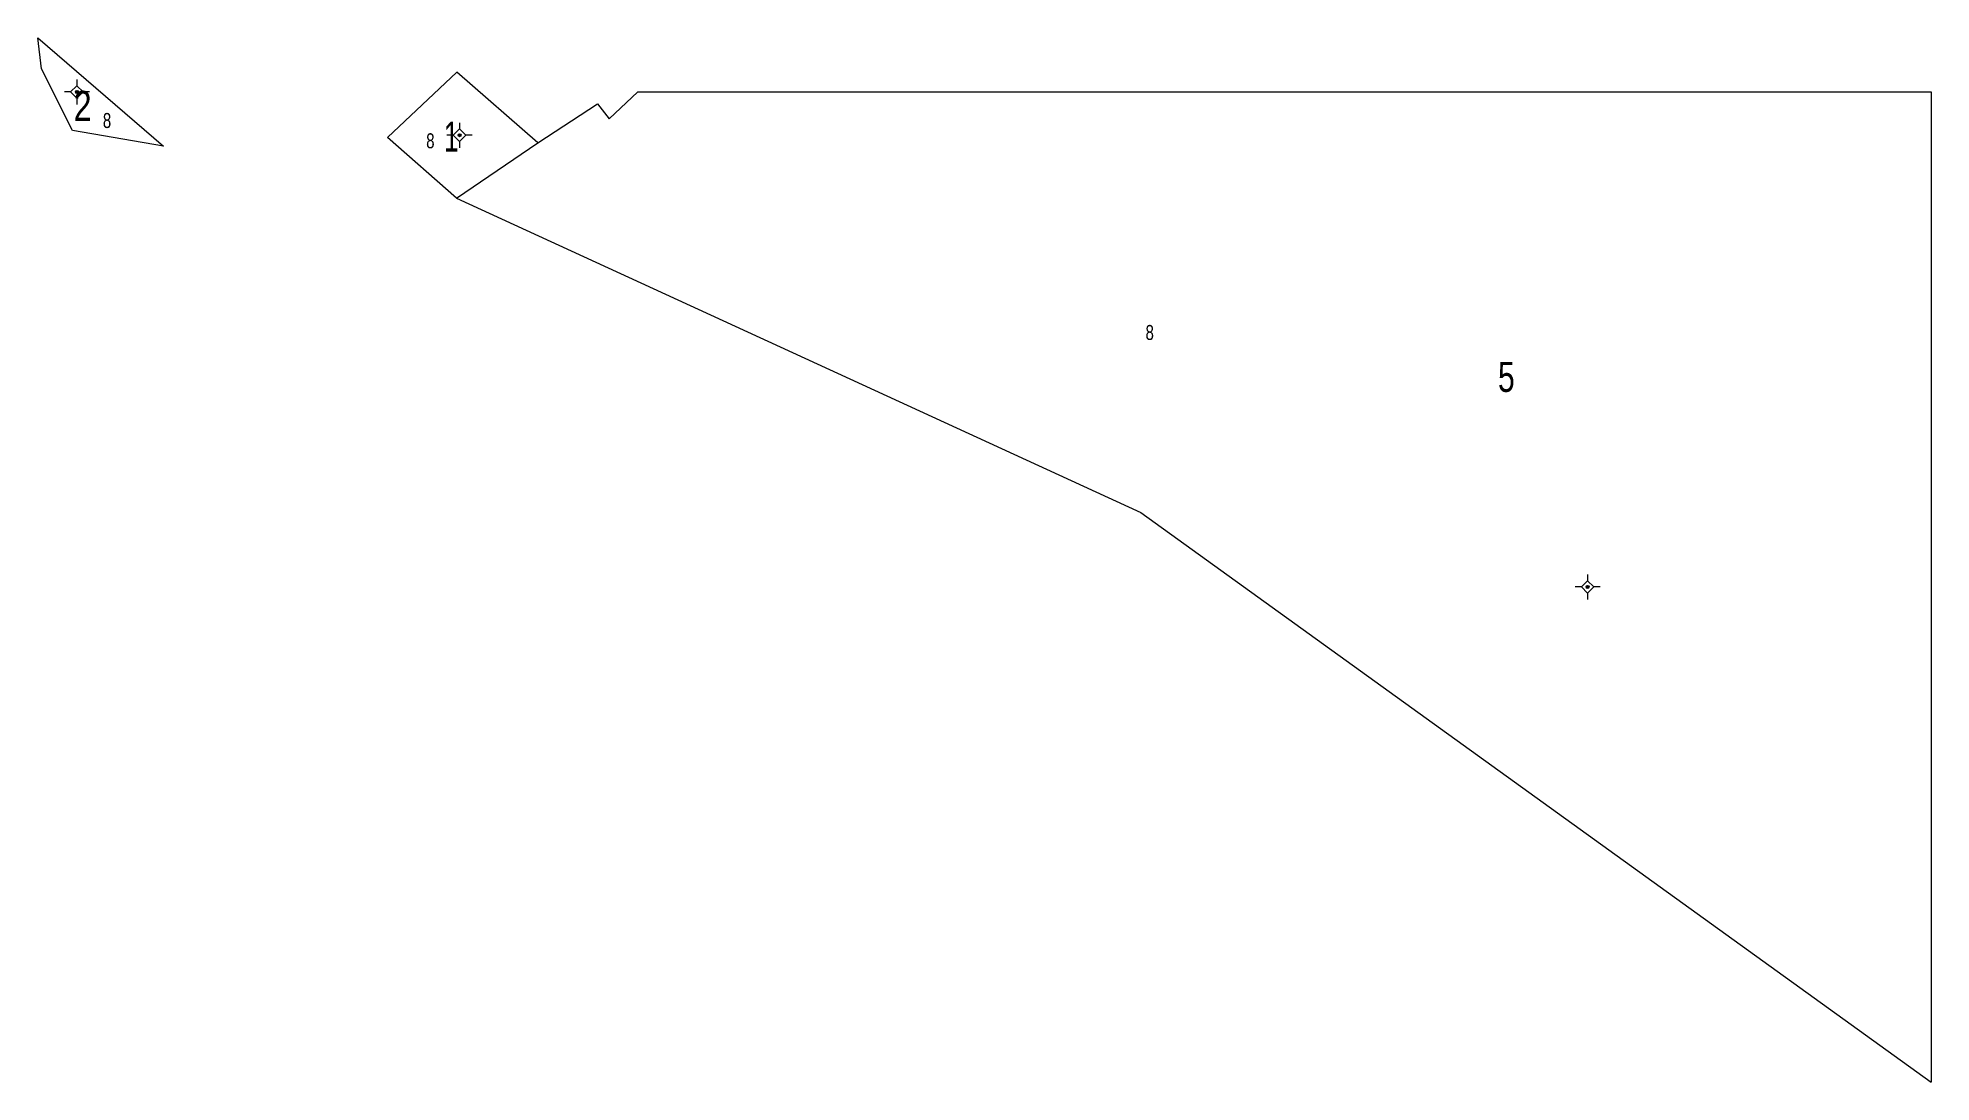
# Model space of a CAD drawing. Header units: metres. Extents: x 362321 to 363000, y 1840901 to 1841006.
# Drawn here: x 362810.9 to 363000, y 1840901 to 1841005.4 of the extents above; entities that cross this region are included whole.
import ezdxf

# ---------------------------------------------------------------- set-up
doc = ezdxf.new("R2010")
doc.units = ezdxf.units.M
doc.header["$LTSCALE"] = 0.6
doc.layers.add('10', color=7, linetype='Continuous', lineweight=13)
doc.layers.add('11', color=7, linetype='Continuous', lineweight=13)
doc.layers.add('14', color=7, linetype='Continuous')
doc.layers.add('15', color=7, linetype='Continuous')

msp = doc.modelspace()

# ---------------------------------------------------------------- texts
at = {"layer": '14', "width": 0.75}
for p in [(362817.36, 1840996.38), (362849.66, 1840994.35), (362921.52, 1840975.19)]:
    msp.add_text('8', height=1.5, dxfattribs=at).set_placement(p)
at = {"layer": '15'}
for s, width, p in [('2', 0.8, (362814.45, 1840997.09)), ('1', 0.65, (362851.44, 1840994.02)), ('5', 0.75, (362956.73, 1840970))]:
    msp.add_text(s, height=3, dxfattribs=dict(at, width=width)).set_placement(p)

# ---------------------------------------------------------------- hatches: boundary and pattern name
at = {"layer": '11'}
for points in [[(362814.9198, 1840999.98, 1), (362814.6198, 1840999.98, 1)], [(362853.1398, 1840995.66, 1), (362852.8397, 1840995.66, 1)], [(362965.8298, 1840950.5, 1), (362965.5297, 1840950.5, 1)]]:
    msp.add_hatch(color=256, dxfattribs=at).paths.add_polyline_path(points)

# ---------------------------------------------------------------- linework, layer by layer
at = {"layer": '10'}
msp.add_line((362852.68, 1840989.35), (362845.8, 1840995.42), dxfattribs=at)
msp.add_lwpolyline([(362814.32, 1840996.14), (362811.23, 1841002.3), (362810.87, 1841005.39), (362823.41, 1840994.57)], close=True, dxfattribs=at)
for points in [[(362852.68, 1840989.35), (362860.8, 1840994.9), (362852.72, 1841001.97), (362845.8, 1840995.42)], [(362860.8, 1840994.9), (362866.76, 1840998.81), (362867.95, 1840997.28), (362870.81, 1841000), (363000, 1841000), (363000, 1840901)], [(362852.68, 1840989.35), (362921.05, 1840957.94), (363000, 1840901)]]:
    msp.add_lwpolyline(points, dxfattribs=at)
at = {"layer": '11'}
for p, q in [((362814.77, 1841001.23), (362814.77, 1841000.6)), ((362814.14, 1840999.98), (362813.52, 1840999.98)), ((362814.77, 1840999.36), (362814.77, 1840998.73)), ((362816.02, 1840999.98), (362815.4, 1840999.98)), ((362852.36, 1840995.66), (362851.74, 1840995.66)), ((362852.99, 1840996.91), (362852.99, 1840996.28)), ((362854.24, 1840995.66), (362853.62, 1840995.66)), ((362852.99, 1840995.04), (362852.99, 1840994.41)), ((362965.68, 1840951.75), (362965.68, 1840951.12)), ((362965.06, 1840950.5), (362964.43, 1840950.5)), ((362965.68, 1840949.88), (362965.68, 1840949.25)), ((362966.93, 1840950.5), (362966.3, 1840950.5))]:
    msp.add_line(p, q, dxfattribs=at)
for points in [[(362814.77, 1841000.6), (362814.14, 1840999.98), (362814.77, 1840999.36), (362815.4, 1840999.98)], [(362852.99, 1840996.28), (362852.36, 1840995.66), (362852.99, 1840995.04), (362853.62, 1840995.66)], [(362965.68, 1840951.12), (362965.06, 1840950.5), (362965.68, 1840949.88), (362966.3, 1840950.5)]]:
    msp.add_lwpolyline(points, close=True, dxfattribs=at)
for centre in [(362814.7698, 1840999.98), (362852.9898, 1840995.66), (362965.6798, 1840950.5)]:
    msp.add_circle(centre, 0.15, dxfattribs=at)

msp.set_redraw_order([(e.dxf.handle, doc.entitydb.next_handle()) for e in msp.query("TEXT MTEXT ATTDEF DIMENSION ARC_DIMENSION")])  # texts and dimensions are drawn at this point

doc.saveas('drawing.dxf')
